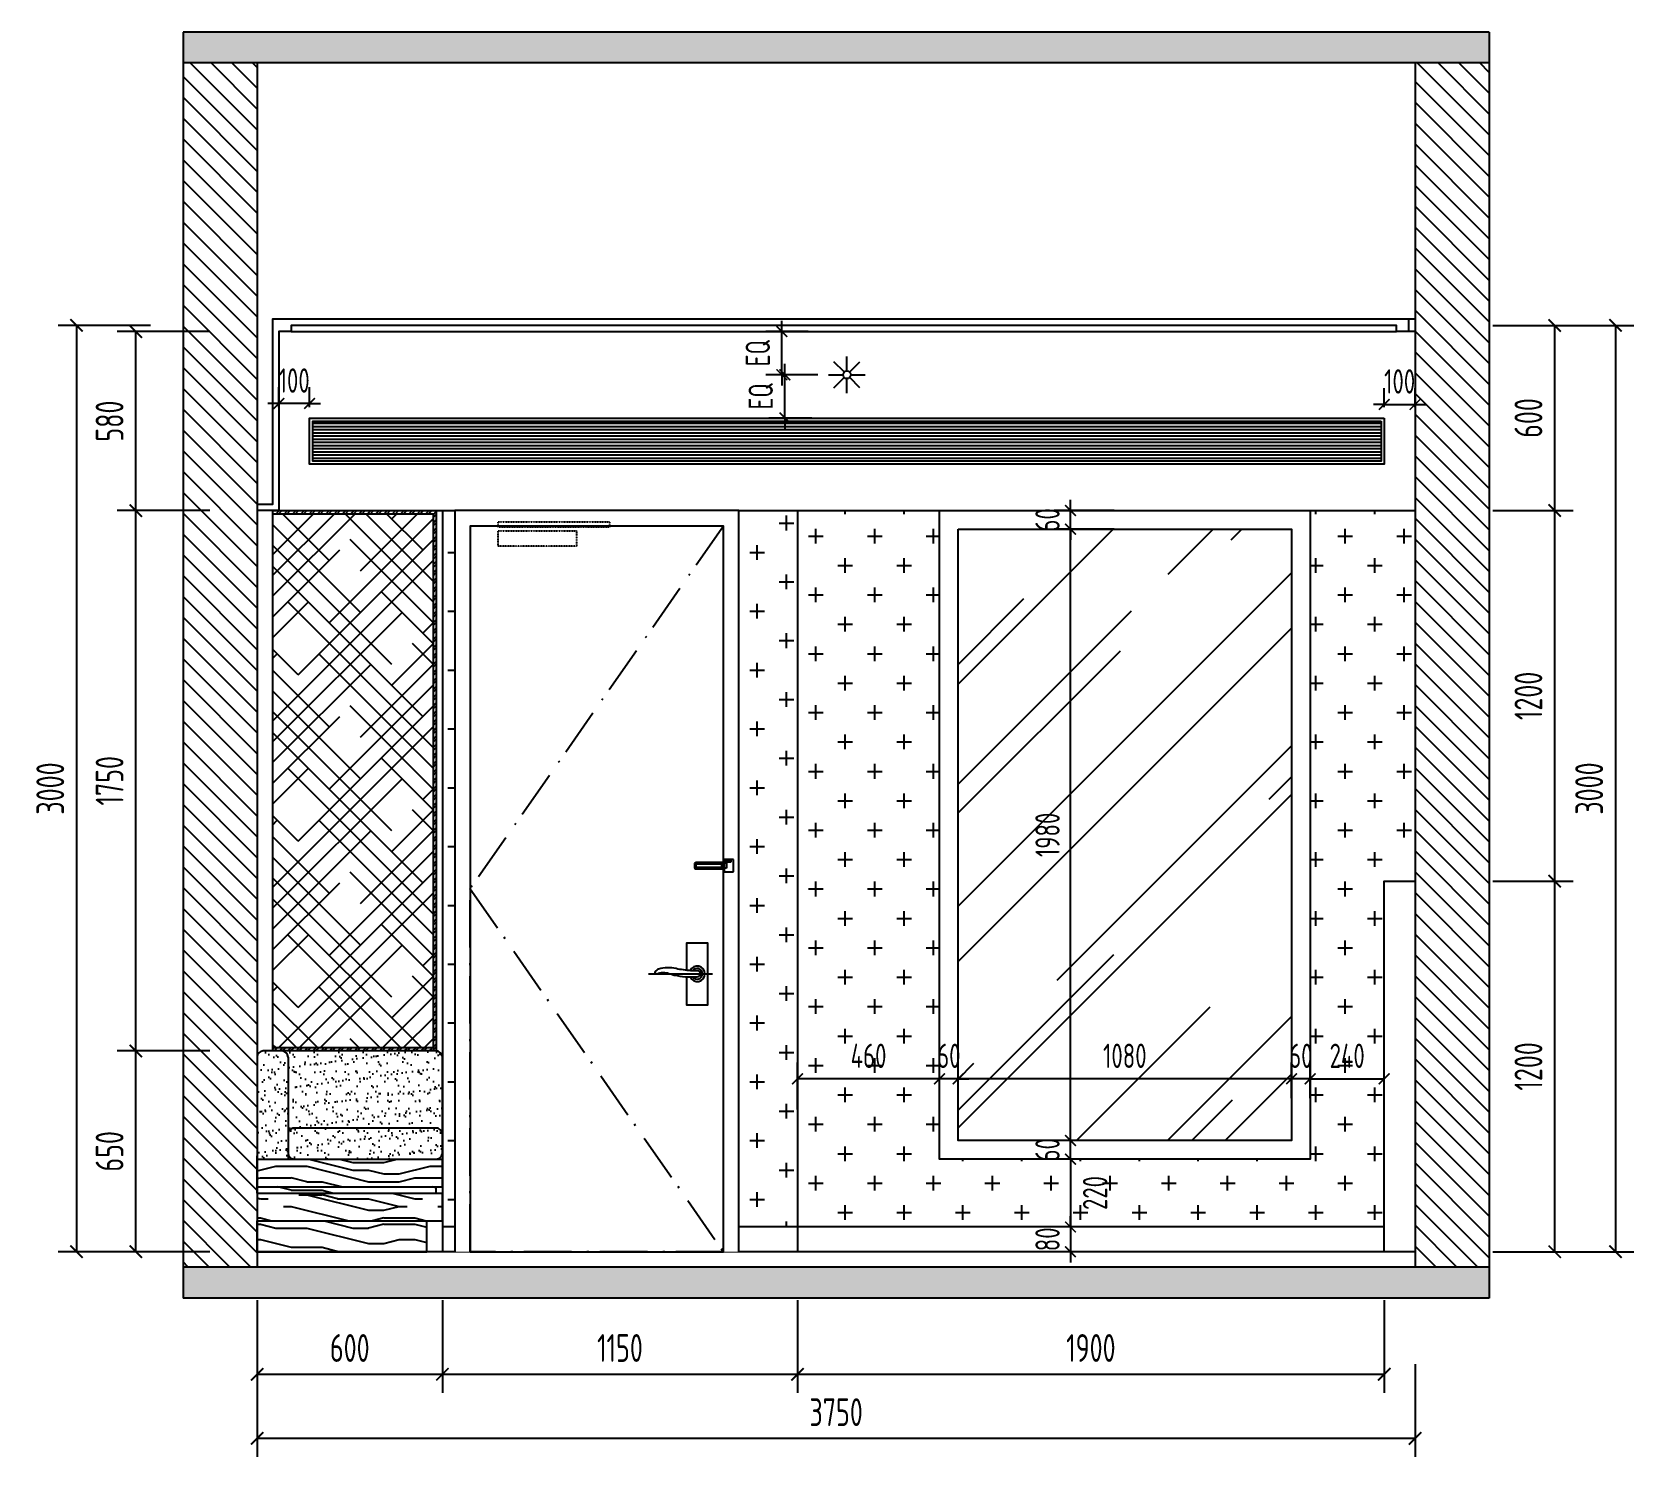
# Model space of a CAD drawing. Header units: millimetres. Extents: x 84706 to 149902, y -6776 to 26155.
# Drawn here: x 128454 to 133642, y 161 to 4776 of the extents above; entities that cross this region are included whole.
import ezdxf

# ---------------------------------------------------------------- set-up
doc = ezdxf.new("R2010")
doc.units = ezdxf.units.MM
doc.set_wipeout_variables(frame=1)
doc.linetypes.add('HIDDEN2', pattern=[0.1875, 0.125, -0.0625])
doc.linetypes.add('门开启线', pattern=[246.186284, 154.07819, -35.789775, 5.864009, -50.45431])
doc.layers.get('Defpoints').update_dxf_attribs({"color": 250})
for name, color, linetype in [('DD2-【地坪造型线】Floor', 251, 'Continuous'), ('EE1-【立面造型线（近看）】Elevation modelling line', 144, 'Continuous'), ('EE5-【立面楼板、墙体】Eloorslab_wall', 150, 'Continuous'), ('EE7-【立面填充】Hatch', 250, 'Continuous'), ('EE8-【立面完成线】Finish', 20, 'Continuous'), ('EL-FURN', 30, 'Continuous'), ('EL-立面看线', 30, 'Continuous'), ('EL-立面看线(稍粗）', 1, 'Continuous'), ('EL-立面细线', 142, 'Continuous'), ('EL-立面造型', 30, 'Continuous'), ('P-04-天花Ceiling AC', 14, 'Continuous'), ('P-04-天花Ceiling Lighting', 1, 'Continuous'), ('STEEL', 142, 'Continuous')]:
    doc.layers.add(name, color=color, linetype=linetype)
doc.layers.add('FF-【活动成品家具】', color=51, linetype='Continuous', lineweight=0)
doc.styles.add('尺寸标注', font='ARCHS.SHX', dxfattribs={"width": 0.8})
doc.dimstyles.new('海龙1：25', dxfattribs={"dimscale": 25, "dimtxt": 2.25, "dimasz": 1, "dimexe": 1.5, "dimexo": 1, "dimgap": 1, "dimtad": 1, "dimdec": 0, "dimrnd": 5, "dimdsep": 46, "dimtxsty": '尺寸标注', "dimblk": 'ARCHTICK', "dimblk1": 'ARCHTICK', "dimblk2": 'ARCHTICK', "dimcen": 1, "dimclrd": 44, "dimclre": 44, "dimclrt": 2, "dimadec": 0, "dimazin": 0, "dimtfac": 1, "dimtdec": 0, "dimtix": 1, "dimtmove": 2, "dimatfit": 3, "dimldrblk": 'hl_arrow2', "dimfxl": 0, "dimarcsym": 0})
pattern_1 = [(0, (-25756.7, -21598), (0, 500), [100, -150, 50, -200]), (0, (-25406.7, -21585.5), (0, 500), [100, -400]), (0, (-25456.7, -21560.5), (0, 500), [50, -450]), (0, (-25731.7, -21548), (0, 500), [25, -350, 25, -100]), (0, (-25556.7, -21523), (0, 500), [100, -150, 25, -225]), (0, (-25681.7, -21510.5), (0, 500), [75, -425]), (0, (-25556.7, -21498), (0, 500), [150, -350]), (0, (-25706.7, -21485.5), (0, 500), [100, -400]), (0, (-25506.7, -21473), (0, 500), [250, -250]), (0, (-25656.7, -21448), (0, 500), [50, -150, 100, -200]), (0, (-25306.7, -21435.5), (0, 500), [100, -400]), (0, (-25406.7, -21423), (0, 500), [50, -450]), (0, (-25506.7, -21410.5), (0, 500), [50, -450]), (0, (-25756.7, -21398), (0, 500), [100, -400]), (0, (-25506.7, -21385.5), (0, 500), [100, -400]), (0, (-25506.7, -21360.5), (0, 500), [100, -100, 100, -200]), (0, (-25606.7, -21335.5), (0, 500), [50, -250, 100, -100]), (0, (-25506.7, -21323), (0, 500), [150, -350]), (0, (-25506.7, -21298), (0, 500), [100, -400]), (0, (-25706.7, -21285.5), (0, 500), [150, -200, 50, -100]), (0, (-25706.7, -21260.5), (0, 500), [250, -250]), (0, (-25406.7, -21248), (0, 500), [50, -450]), (0, (-25556.7, -21235.5), (0, 500), [100, -400]), (0, (-25656.7, -21223), (0, 500), [50, -200, 50, -200]), (0, (-25706.7, -21210.5), (0, 500), [50, -150, 100, -200]), (0, (-25606.7, -21198), (0, 500), [50, -250, 50, -150]), (0, (-25506.7, -21185.5), (0, 500), [150, -350]), (0, (-25706.7, -21160.5), (0, 500), [100, -400]), (0, (-25456.7, -21148), (0, 500), [50, -450]), (0, (-25356.7, -21135.5), (0, 500), [50, -450]), (14.03624, (-25406.68, -21560.5), (500, -2e-08), [51.5, -2010.0528]), (14.03624, (-25356.68, -21448), (500, -2e-08), [51.5, -2010.0528]), (14.03624, (-25406.68, -21148), (500, -2e-08), [51.5, -2010.0528]), (14.03624, (-25556.68, -21335.5), (500, -2e-08), [51.5, -2010.0528]), (14.03624, (-25456.68, -21260.5), (500, -2e-08), [51.5, -2010.0528]), (14.03624, (-25406.68, -21298), (500, -2e-08), [51.5, -2010.0528]), (14.03624, (-25656.68, -21210.5), (500, -2e-08), [51.5, -2010.0528]), (14.03624, (-25456.68, -21235.5), (500, -2e-08), [51.5, -2010.0528]), (14.03624, (-25356.68, -21423), (500, -2e-08), [103, -1958.5528]), (14.03624, (-25406.68, -21385.5), (500, -2e-08), [103, -1958.5528]), (14.03624, (-25406.68, -21360.5), (500, -2e-08), [103, -1958.5528]), (165.96376, (-25556.68, -21523), (-500, -2e-08), [51.5, -103, 51.5, -1855.5528]), (165.96376, (-25656.68, -21448), (-500, -2e-08), [51.5, -2010.0528]), (165.96376, (-25656.68, -21223), (-500, -2e-08), [103, -1958.5528]), (194.03624, (-25406.68, -21585.5), (-500, 2e-08), [51.5, -2010.0528]), (345.96376, (-25306.68, -21585.5), (500, 2e-08), [51.5, -2010.0528]), (345.96376, (-25456.68, -21410.5), (500, 2e-08), [51.5, -2010.0528]), (345.96376, (-25356.68, -21323), (500, 2e-08), [51.5, -2010.0528]), (345.96376, (-25556.68, -21285.5), (500, 2e-08), [51.5, -2010.0528]), (345.96376, (-25606.68, -21223), (500, 2e-08), [51.5, -2010.0528]), (345.96376, (-25556.68, -21198), (500, 2e-08), [51.5, -2010.0528]), (345.96376, (-25556.68, -21285.5), (500, 2e-08), [51.5, -2010.0528]), (345.96376, (-25406.68, -21210.5), (500, 2e-08), [206, -1855.5528]), (345.96376, (-25706.68, -21548), (500, 2e-08), [206, -1855.5528]), (345.96376, (-25656.68, -21510.5), (500, 2e-08), [206, -1855.5528]), (345.96376, (-25606.68, -21485.5), (500, 2e-08), [51.5, -103, 103, -1804.0528]), (345.96376, (-25606.68, -21448), (500, 2e-08), [103, -103, 103, -1752.5528]), (345.96376, (-25656.68, -21398), (500, 2e-08), [206, -1855.5528]), (345.96376, (-25706.68, -21360.5), (500, 2e-08), [206, -1855.5528]), (345.96376, (-25706.68, -21335.5), (500, 2e-08), [206, -1855.5528]), (345.96376, (-25356.68, -21185.5), (500, 2e-08), [51.5, -2010.0528]), (345.96377, (-25306.68, -21135.5), (500, 0.0001), [103, -1958.5528]), (345.96377, (-25606.68, -21160.5), (500, 0.0001), [103, -1958.5528]), (345.96376, (-25656.68, -21598), (500, 9e-06), [206, -1855.5528]), (345.96376, (-25356.68, -21248), (500, 9e-06), [154.5, -1907.0528]), (345.96376, (-25306.68, -21285.5), (500, 9e-06), [309, -1752.5528])]
pattern_2 = [(37.5, (-29643.34, -21474), (-1.600031, 48.941324), [0, -38.608, 0, -43.18, 0, -41.275]), (7.5, (-29643.34, -21474), (44.952328, 71.68251), [0, -20.828, 0, -34.798, 0, -13.335]), (327.5, (-29674.583, -21474), (79.099237, 0.143718), [0, -12.7, 0, -45.72, 0, -59.69]), (317.5, (-29674.58, -21474), (76.355645, 22.292932), [0, -6.35, 0, -29.972, 0, -34.29])]

msp = doc.modelspace()

# ---------------------------------------------------------------- blocks, each defined once
blk = doc.blocks.new('*U919')
at = {"layer": 'EE7-【立面填充】Hatch'}
h = blk.add_hatch(dxfattribs=at)
h.set_pattern_fill('YPSGT-钢筋混凝土', color=256, scale=200, pattern_type=2)
h.set_pattern_definition([(45, (59259.6, 1136.84), (-28.284271, 28.284271), []), (50, (59259.6, 1136.84), (143.45204, -12.55044), [15, -165]), (355, (59259.6, 1136.84), (-27.75027, 150.43842), [12, -132]), (100.4514, (59271.55, 1135.8), (115.70187, 137.8879), [12.74804, -140.22842]), (46.1842, (59259.6, 1176.84), (213.44822, -33.1038), [22.5, -247.5]), (96.6356, (59277.39, 1174.08), (186.93254, 194.82358), [19.12206, -210.3426]), (351.1842, (59259.6, 1176.84), (186.9324, 194.82373), [18, -198]), (21, (59279.6, 1166.84), (119.38141, -80.52379), [15, -165]), (326, (59279.6, 1166.84), (48.66306, 145.03), [12, -132]), (71.4514, (59289.55, 1160.13), (168.04452, 64.5061), [12.74804, -140.22842]), (37.5, (59259.6, 1136.84), (2.431971, 66.57877), [0, -130.4, 0, -134, 0, -132.5]), (7.5, (59259.6, 1136.84), (52.613907, 78.882342), [0, -76.4, 0, -127.4, 0, -50.5]), (327.5, (59215, 1136.84), (106.764487, -4.510974), [0, -50, 0, -156, 0, -207]), (317.5, (59195, 1136.84), (116.637234, 20.020996), [0, -65, 0, -103.6, 0, -147])])
h.paths.add_polyline_path([(152339.9, -85929), (148109.9, -85929), (148109.9, -86029), (152339.9, -86029)])
h.paths.add_polyline_path([(152339.9, -82029), (152339.9, -81929), (148109.9, -81929), (148109.9, -82029)])
h = blk.add_hatch(dxfattribs=at)
h.set_pattern_fill('ANSI31', color=256, scale=15)
h.set_pattern_definition([(45, (152817.076, -84447.61), (-33.67596, 33.67596), [])])
h.paths.add_polyline_path([(152339.9, -85929), (152339.9, -82029), (152099.9, -82029), (152099.9, -85929)])
h.paths.add_polyline_path([(148109.9, -85929), (148349.9, -85929), (148349.9, -82029), (148109.9, -82029)])
at = {"layer": 'EE5-【立面楼板、墙体】Eloorslab_wall'}
for p, q in [((148109.9, -81929), (148109.9, -86029)), ((148109.9, -81929), (152339.9, -81929)), ((152339.9, -81929), (152339.9, -82029)), ((148109.9, -82029), (152339.9, -82029)), ((148349.9, -82029), (148349.9, -85929)), ((152099.9, -82029), (152099.9, -85929)), ((152339.9, -82029), (152339.9, -85929)), ((148109.9, -85929), (152339.9, -85929)), ((152339.9, -85929), (152339.9, -86029)), ((148109.9, -86029), (152339.9, -86029))]:
    blk.add_line(p, q, dxfattribs=at)
at = {"layer": 'EE8-【立面完成线】Finish'}
blk.add_line((148349.9, -85879), (152099.9, -85879), dxfattribs=at)
blk = doc.blocks.new('MT顶部喷淋')
at = {"layer": 'P-04-天花Ceiling Lighting', "color": 1}
for p, q in [((0, 25), (0, 119)), ((-18, 18), (-84, 84)), ((18, 18), (84, 84)), ((119, 0), (25, 0)), ((-25, 0), (-119, 0)), ((-84, -84), (-18, -18)), ((0, -119), (0, -25)), ((84, -84), (18, -18))]:
    blk.add_line(p, q, dxfattribs=at)
at = {"layer": 'P-04-天花Ceiling Lighting', "color": 1, "extrusion": (0, 0, -1)}
blk.add_ellipse((0, 0), major_axis=(-17.7, 17.7), ratio=1, start_param=5.890193371362064, end_param=12.17337867854165, dxfattribs=at)
blk = doc.blocks.new('_ArchTick')
at = {"color": 2, "linetype": 'ByBlock', "const_width": 0.15}
blk.add_lwpolyline([(-0.5, -0.5), (0.5, 0.5)], dxfattribs=at)
blk = doc.blocks.new('*D913')
at = {"layer": 'Defpoints', "color": 0, "transparency": 16777216}
for p in [(129183.2, 825.7), (129783.2, 825.7), (129783.2, 428.8)]:
    blk.add_point(p, dxfattribs=at)
at = {"layer": 'EE1-【立面造型线（近看）】Elevation modelling line', "color": 44, "lineweight": -2, "transparency": 16777216}
for p, q in [((129183.2, 668.8), (129183.2, 368.8)), ((129783.2, 668.8), (129783.2, 368.8)), ((129183.2, 428.8), (129783.2, 428.8))]:
    blk.add_line(p, q, dxfattribs=at)
at = {"layer": 'EE1-【立面造型线（近看）】Elevation modelling line', "color": 44, "lineweight": -2, "transparency": 16777216, "xscale": 40, "yscale": 40, "zscale": 40, "rotation": 180}
blk.add_blockref('_ArchTick', (129183.2, 428.8), dxfattribs=at)
at = {"layer": 'EE1-【立面造型线（近看）】Elevation modelling line', "color": 44, "lineweight": -2, "transparency": 16777216, "xscale": 40, "yscale": 40, "zscale": 40}
blk.add_blockref('_ArchTick', (129783.2, 428.8), dxfattribs=at)
at = {"layer": 'EE1-【立面造型线（近看）】Elevation modelling line', "color": 2, "transparency": 16777216, "insert": (129483.2, 513.8), "char_height": 90, "attachment_point": 5, "style": '尺寸标注'}
blk.add_mtext('600', dxfattribs=at)
blk = doc.blocks.new('hl_arrow2')
at = {"color": 2}
blk.add_line((-0.22, 0), (-1, 0), dxfattribs=at)
blk.add_lwpolyline([(-0.22, 0), (-0.86, -0.69), (-0.65, -0.86), (0, 0), (-0.65, 0.86), (-0.86, 0.69)], close=True, dxfattribs=at)
for points in [[(-0.86, 0.69), (-0.65, 0.86), (-0.22, 0), (0, 0)], [(-0.86, -0.69), (-0.65, -0.86), (-0.22, 0), (0, 0)]]:
    blk.add_solid(points, dxfattribs=at)
blk = doc.blocks.new('*D914')
at = {"layer": 'Defpoints', "color": 0, "transparency": 16777216}
for p in [(129783.2, 825.7), (130933.2, 825.7), (130933.2, 428.8)]:
    blk.add_point(p, dxfattribs=at)
at = {"layer": 'EE1-【立面造型线（近看）】Elevation modelling line', "color": 44, "lineweight": -2, "transparency": 16777216}
for p, q in [((129783.2, 668.8), (129783.2, 368.8)), ((130933.2, 668.8), (130933.2, 368.8)), ((129783.2, 428.8), (130933.2, 428.8))]:
    blk.add_line(p, q, dxfattribs=at)
at = {"layer": 'EE1-【立面造型线（近看）】Elevation modelling line', "color": 44, "lineweight": -2, "transparency": 16777216, "xscale": 40, "yscale": 40, "zscale": 40, "rotation": 180}
blk.add_blockref('_ArchTick', (129783.2, 428.8), dxfattribs=at)
at = {"layer": 'EE1-【立面造型线（近看）】Elevation modelling line', "color": 44, "lineweight": -2, "transparency": 16777216, "xscale": 40, "yscale": 40, "zscale": 40}
blk.add_blockref('_ArchTick', (130933.2, 428.8), dxfattribs=at)
at = {"layer": 'EE1-【立面造型线（近看）】Elevation modelling line', "color": 2, "transparency": 16777216, "insert": (130358.2, 513.8), "char_height": 90, "attachment_point": 5, "style": '尺寸标注'}
blk.add_mtext('1150', dxfattribs=at)
blk = doc.blocks.new('*D915')
at = {"layer": 'Defpoints', "color": 0, "transparency": 16777216}
for p in [(130933.2, 825.7), (132833.2, 825.7), (132833.2, 428.8)]:
    blk.add_point(p, dxfattribs=at)
at = {"layer": 'EE1-【立面造型线（近看）】Elevation modelling line', "color": 44, "lineweight": -2, "transparency": 16777216}
for p, q in [((130933.2, 668.8), (130933.2, 368.8)), ((132833.2, 668.8), (132833.2, 368.8)), ((130933.2, 428.8), (132833.2, 428.8))]:
    blk.add_line(p, q, dxfattribs=at)
at = {"layer": 'EE1-【立面造型线（近看）】Elevation modelling line', "color": 44, "lineweight": -2, "transparency": 16777216, "xscale": 40, "yscale": 40, "zscale": 40, "rotation": 180}
blk.add_blockref('_ArchTick', (130933.2, 428.8), dxfattribs=at)
at = {"layer": 'EE1-【立面造型线（近看）】Elevation modelling line', "color": 44, "lineweight": -2, "transparency": 16777216, "xscale": 40, "yscale": 40, "zscale": 40}
blk.add_blockref('_ArchTick', (132833.2, 428.8), dxfattribs=at)
at = {"layer": 'EE1-【立面造型线（近看）】Elevation modelling line', "color": 2, "transparency": 16777216, "insert": (131883.2, 513.8), "char_height": 90, "attachment_point": 5, "style": '尺寸标注'}
blk.add_mtext('1900', dxfattribs=at)
blk = doc.blocks.new('*D901')
at = {"layer": 'Defpoints', "color": 0, "transparency": 16777216}
for p in [(129183.2, 825.7), (132933.2, 825.7), (129183.2, 220.9)]:
    blk.add_point(p, dxfattribs=at)
at = {"layer": 'EE1-【立面造型线（近看）】Elevation modelling line', "color": 44, "lineweight": -2, "transparency": 16777216}
for p, q in [((129183.2, 460.9), (129183.2, 160.9)), ((132933.2, 460.9), (132933.2, 160.9)), ((132933.2, 220.9), (129183.2, 220.9))]:
    blk.add_line(p, q, dxfattribs=at)
at = {"layer": 'EE1-【立面造型线（近看）】Elevation modelling line', "color": 44, "lineweight": -2, "transparency": 16777216, "xscale": 40, "yscale": 40, "zscale": 40, "rotation": 180}
blk.add_blockref('_ArchTick', (129183.2, 220.9), dxfattribs=at)
at = {"layer": 'EE1-【立面造型线（近看）】Elevation modelling line', "color": 44, "lineweight": -2, "transparency": 16777216, "xscale": 40, "yscale": 40, "zscale": 40}
blk.add_blockref('_ArchTick', (132933.2, 220.9), dxfattribs=at)
at = {"layer": 'EE1-【立面造型线（近看）】Elevation modelling line', "color": 2, "transparency": 16777216, "insert": (131058.2, 305.9), "char_height": 90, "attachment_point": 5, "style": '尺寸标注'}
blk.add_mtext('3750', dxfattribs=at)
blk = doc.blocks.new('*D916')
at = {"layer": 'Defpoints', "color": 0, "transparency": 16777216}
for p in [(128790.4, 1475.7), (129233.2, 1475.7), (129183.2, 825.7)]:
    blk.add_point(p, dxfattribs=at)
at = {"layer": 'EE1-【立面造型线（近看）】Elevation modelling line', "color": 44, "lineweight": -2, "transparency": 16777216}
for p, q in [((129030.4, 1475.7), (128730.4, 1475.7)), ((128790.4, 825.7), (128790.4, 1475.7)), ((129030.4, 825.7), (128730.4, 825.7))]:
    blk.add_line(p, q, dxfattribs=at)
at = {"layer": 'EE1-【立面造型线（近看）】Elevation modelling line', "color": 44, "lineweight": -2, "transparency": 16777216, "xscale": 40, "yscale": 40, "zscale": 40}
for p, rotation in [((128790.4, 1475.7), 90), ((128790.4, 825.7), 270)]:
    blk.add_blockref('_ArchTick', p, dxfattribs=dict(at, rotation=rotation))
at = {"layer": 'EE1-【立面造型线（近看）】Elevation modelling line', "color": 2, "transparency": 16777216, "insert": (128705.4, 1150.7), "char_height": 90, "attachment_point": 5, "rotation": 90, "style": '尺寸标注'}
blk.add_mtext('650', dxfattribs=at)
blk = doc.blocks.new('*D917')
at = {"layer": 'Defpoints', "color": 0, "transparency": 16777216}
for p in [(128790.4, 3225.7), (129183.2, 3225.7), (129233.2, 1475.7)]:
    blk.add_point(p, dxfattribs=at)
at = {"layer": 'EE1-【立面造型线（近看）】Elevation modelling line', "color": 44, "lineweight": -2, "transparency": 16777216}
for p, q in [((129030.4, 3225.7), (128730.4, 3225.7)), ((128790.4, 1475.7), (128790.4, 3225.7)), ((129030.4, 1475.7), (128730.4, 1475.7))]:
    blk.add_line(p, q, dxfattribs=at)
at = {"layer": 'EE1-【立面造型线（近看）】Elevation modelling line', "color": 44, "lineweight": -2, "transparency": 16777216, "xscale": 40, "yscale": 40, "zscale": 40}
for p, rotation in [((128790.4, 3225.7), 90), ((128790.4, 1475.7), 270)]:
    blk.add_blockref('_ArchTick', p, dxfattribs=dict(at, rotation=rotation))
at = {"layer": 'EE1-【立面造型线（近看）】Elevation modelling line', "color": 2, "transparency": 16777216, "insert": (128705.4, 2350.7), "char_height": 90, "attachment_point": 5, "rotation": 90, "style": '尺寸标注'}
blk.add_mtext('1750', dxfattribs=at)
blk = doc.blocks.new('*D918')
at = {"layer": 'Defpoints', "color": 0, "transparency": 16777216}
for p in [(128790.4, 3805.7), (129253.2, 3805.7), (129183.2, 3225.7)]:
    blk.add_point(p, dxfattribs=at)
at = {"layer": 'EE1-【立面造型线（近看）】Elevation modelling line', "color": 44, "lineweight": -2, "transparency": 16777216}
for p, q in [((129030.4, 3805.7), (128730.4, 3805.7)), ((128790.4, 3225.7), (128790.4, 3805.7)), ((129030.4, 3225.7), (128730.4, 3225.7))]:
    blk.add_line(p, q, dxfattribs=at)
at = {"layer": 'EE1-【立面造型线（近看）】Elevation modelling line', "color": 44, "lineweight": -2, "transparency": 16777216, "xscale": 40, "yscale": 40, "zscale": 40}
for p, rotation in [((128790.4, 3805.7), 90), ((128790.4, 3225.7), 270)]:
    blk.add_blockref('_ArchTick', p, dxfattribs=dict(at, rotation=rotation))
at = {"layer": 'EE1-【立面造型线（近看）】Elevation modelling line', "color": 2, "transparency": 16777216, "insert": (128705.4, 3515.7), "char_height": 90, "attachment_point": 5, "rotation": 90, "style": '尺寸标注'}
blk.add_mtext('580', dxfattribs=at)
blk = doc.blocks.new('*D902')
at = {"layer": 'Defpoints', "color": 0, "transparency": 16777216}
for p in [(129293.2, 3825.7), (128598.3, 825.7), (129183.2, 825.7)]:
    blk.add_point(p, dxfattribs=at)
at = {"layer": 'EE1-【立面造型线（近看）】Elevation modelling line', "color": 44, "lineweight": -2, "transparency": 16777216}
for p, q in [((128838.3, 3825.7), (128538.3, 3825.7)), ((128598.3, 3825.7), (128598.3, 825.7)), ((128838.3, 825.7), (128538.3, 825.7))]:
    blk.add_line(p, q, dxfattribs=at)
at = {"layer": 'EE1-【立面造型线（近看）】Elevation modelling line', "color": 44, "lineweight": -2, "transparency": 16777216, "xscale": 40, "yscale": 40, "zscale": 40}
for p, rotation in [((128598.3, 3825.7), 90), ((128598.3, 825.7), 270)]:
    blk.add_blockref('_ArchTick', p, dxfattribs=dict(at, rotation=rotation))
at = {"layer": 'EE1-【立面造型线（近看）】Elevation modelling line', "color": 2, "transparency": 16777216, "insert": (128513.3, 2325.7), "char_height": 90, "attachment_point": 5, "rotation": 90, "style": '尺寸标注'}
blk.add_mtext('3000', dxfattribs=at)
blk = doc.blocks.new('*D903')
at = {"layer": 'Defpoints', "color": 0, "transparency": 16777216}
for p in [(131817.2, 1185.7), (131993.2, 1185.7), (131938.1, 1125.7)]:
    blk.add_point(p, dxfattribs=at)
at = {"layer": 'EE1-【立面造型线（近看）】Elevation modelling line', "color": 44, "lineweight": -2, "transparency": 16777216}
for p, q in [((131817.2, 1185.7), (131817.2, 1220.7)), ((131958.2, 1185.7), (131764.7, 1185.7)), ((131817.2, 1125.7), (131817.2, 1185.7)), ((131903.1, 1125.7), (131764.7, 1125.7)), ((131817.2, 1125.7), (131817.2, 1090.7))]:
    blk.add_line(p, q, dxfattribs=at)
at = {"layer": 'EE1-【立面造型线（近看）】Elevation modelling line', "color": 44, "lineweight": -2, "transparency": 16777216, "xscale": 35, "yscale": 35, "zscale": 35}
for p, rotation in [((131817.2, 1185.7), 270), ((131817.2, 1125.7), 90)]:
    blk.add_blockref('_ArchTick', p, dxfattribs=dict(at, rotation=rotation))
at = {"layer": 'EE1-【立面造型线（近看）】Elevation modelling line', "color": 2, "transparency": 16777216, "insert": (131742.8, 1155.7), "char_height": 78.75, "attachment_point": 5, "rotation": 90, "style": '尺寸标注'}
blk.add_mtext('60', dxfattribs=at)
blk = doc.blocks.new('*D904')
at = {"layer": 'Defpoints', "color": 0, "transparency": 16777216}
for p in [(131817.2, 3165.7), (131993.2, 3165.7), (131993.2, 1185.7)]:
    blk.add_point(p, dxfattribs=at)
at = {"layer": 'EE1-【立面造型线（近看）】Elevation modelling line', "color": 44, "lineweight": -2, "transparency": 16777216}
for p, q in [((131958.2, 3165.7), (131764.7, 3165.7)), ((131817.2, 1185.7), (131817.2, 3165.7)), ((131958.2, 1185.7), (131764.7, 1185.7))]:
    blk.add_line(p, q, dxfattribs=at)
at = {"layer": 'EE1-【立面造型线（近看）】Elevation modelling line', "color": 44, "lineweight": -2, "transparency": 16777216, "xscale": 35, "yscale": 35, "zscale": 35}
for p, rotation in [((131817.2, 3165.7), 90), ((131817.2, 1185.7), 270)]:
    blk.add_blockref('_ArchTick', p, dxfattribs=dict(at, rotation=rotation))
at = {"layer": 'EE1-【立面造型线（近看）】Elevation modelling line', "color": 2, "transparency": 16777216, "insert": (131742.8, 2175.7), "char_height": 78.75, "attachment_point": 5, "rotation": 90, "style": '尺寸标注'}
blk.add_mtext('1980', dxfattribs=at)
blk = doc.blocks.new('*D905')
at = {"layer": 'Defpoints', "color": 0, "transparency": 16777216}
for p in [(131817.2, 3225.7), (131993.2, 3225.7), (131993.2, 3165.7)]:
    blk.add_point(p, dxfattribs=at)
at = {"layer": 'EE1-【立面造型线（近看）】Elevation modelling line', "color": 44, "lineweight": -2, "transparency": 16777216}
for p, q in [((131958.2, 3225.7), (131764.7, 3225.7)), ((131817.2, 3225.7), (131817.2, 3260.7)), ((131817.2, 3165.7), (131817.2, 3225.7)), ((131958.2, 3165.7), (131764.7, 3165.7)), ((131817.2, 3165.7), (131817.2, 3130.7))]:
    blk.add_line(p, q, dxfattribs=at)
at = {"layer": 'EE1-【立面造型线（近看）】Elevation modelling line', "color": 44, "lineweight": -2, "transparency": 16777216, "xscale": 35, "yscale": 35, "zscale": 35}
for p, rotation in [((131817.2, 3225.7), 270), ((131817.2, 3165.7), 90)]:
    blk.add_blockref('_ArchTick', p, dxfattribs=dict(at, rotation=rotation))
at = {"layer": 'EE1-【立面造型线（近看）】Elevation modelling line', "color": 2, "transparency": 16777216, "insert": (131742.8, 3195.7), "char_height": 78.75, "attachment_point": 5, "rotation": 90, "style": '尺寸标注'}
blk.add_mtext('60', dxfattribs=at)
blk = doc.blocks.new('*D906')
at = {"layer": 'Defpoints', "color": 0, "transparency": 16777216}
for p in [(132533.2, 1385.7), (132533.2, 1288.3), (132593.2, 1288.3)]:
    blk.add_point(p, dxfattribs=at)
at = {"layer": 'EE1-【立面造型线（近看）】Elevation modelling line', "color": 44, "lineweight": -2, "transparency": 16777216}
for p, q in [((132533.2, 1323.3), (132533.2, 1438.2)), ((132593.2, 1323.3), (132593.2, 1438.2)), ((132533.2, 1385.7), (132498.2, 1385.7)), ((132593.2, 1385.7), (132533.2, 1385.7)), ((132593.2, 1385.7), (132628.2, 1385.7))]:
    blk.add_line(p, q, dxfattribs=at)
at = {"layer": 'EE1-【立面造型线（近看）】Elevation modelling line', "color": 44, "lineweight": -2, "transparency": 16777216, "xscale": 35, "yscale": 35, "zscale": 35}
blk.add_blockref('_ArchTick', (132533.2, 1385.7), dxfattribs=at)
at = {"layer": 'EE1-【立面造型线（近看）】Elevation modelling line', "color": 44, "lineweight": -2, "transparency": 16777216, "xscale": 35, "yscale": 35, "zscale": 35, "rotation": 180}
blk.add_blockref('_ArchTick', (132593.2, 1385.7), dxfattribs=at)
at = {"layer": 'EE1-【立面造型线（近看）】Elevation modelling line', "color": 2, "transparency": 16777216, "insert": (132563.2, 1460.1), "char_height": 78.75, "attachment_point": 5, "style": '尺寸标注'}
blk.add_mtext('60', dxfattribs=at)
blk = doc.blocks.new('*D907')
at = {"layer": 'Defpoints', "color": 0, "transparency": 16777216}
for p in [(131453.2, 1385.7), (131453.2, 1264.6), (132533.2, 1288.3)]:
    blk.add_point(p, dxfattribs=at)
at = {"layer": 'EE1-【立面造型线（近看）】Elevation modelling line', "color": 44, "lineweight": -2, "transparency": 16777216}
for p, q in [((131453.2, 1299.6), (131453.2, 1438.2)), ((132533.2, 1323.3), (132533.2, 1438.2)), ((132533.2, 1385.7), (131453.2, 1385.7))]:
    blk.add_line(p, q, dxfattribs=at)
at = {"layer": 'EE1-【立面造型线（近看）】Elevation modelling line', "color": 44, "lineweight": -2, "transparency": 16777216, "xscale": 35, "yscale": 35, "zscale": 35, "rotation": 180}
blk.add_blockref('_ArchTick', (131453.2, 1385.7), dxfattribs=at)
at = {"layer": 'EE1-【立面造型线（近看）】Elevation modelling line', "color": 44, "lineweight": -2, "transparency": 16777216, "xscale": 35, "yscale": 35, "zscale": 35}
blk.add_blockref('_ArchTick', (132533.2, 1385.7), dxfattribs=at)
at = {"layer": 'EE1-【立面造型线（近看）】Elevation modelling line', "color": 2, "transparency": 16777216, "insert": (131993.2, 1460.1), "char_height": 78.75, "attachment_point": 5, "style": '尺寸标注'}
blk.add_mtext('1080', dxfattribs=at)
blk = doc.blocks.new('*D908')
at = {"layer": 'Defpoints', "color": 0, "transparency": 16777216}
for p in [(131393.2, 1385.7), (131393.2, 1264.6), (131453.2, 1264.6)]:
    blk.add_point(p, dxfattribs=at)
at = {"layer": 'EE1-【立面造型线（近看）】Elevation modelling line', "color": 44, "lineweight": -2, "transparency": 16777216}
for p, q in [((131393.2, 1299.6), (131393.2, 1438.2)), ((131453.2, 1299.6), (131453.2, 1438.2)), ((131393.2, 1385.7), (131358.2, 1385.7)), ((131453.2, 1385.7), (131393.2, 1385.7)), ((131453.2, 1385.7), (131488.2, 1385.7))]:
    blk.add_line(p, q, dxfattribs=at)
at = {"layer": 'EE1-【立面造型线（近看）】Elevation modelling line', "color": 44, "lineweight": -2, "transparency": 16777216, "xscale": 35, "yscale": 35, "zscale": 35}
blk.add_blockref('_ArchTick', (131393.2, 1385.7), dxfattribs=at)
at = {"layer": 'EE1-【立面造型线（近看）】Elevation modelling line', "color": 44, "lineweight": -2, "transparency": 16777216, "xscale": 35, "yscale": 35, "zscale": 35, "rotation": 180}
blk.add_blockref('_ArchTick', (131453.2, 1385.7), dxfattribs=at)
at = {"layer": 'EE1-【立面造型线（近看）】Elevation modelling line', "color": 2, "transparency": 16777216, "insert": (131423.2, 1460.1), "char_height": 78.75, "attachment_point": 5, "style": '尺寸标注'}
blk.add_mtext('60', dxfattribs=at)
blk = doc.blocks.new('*D909')
at = {"layer": 'Defpoints', "color": 0, "transparency": 16777216}
for p in [(130933.2, 1385.7), (130933.2, 1251.4), (131393.2, 1264.6)]:
    blk.add_point(p, dxfattribs=at)
at = {"layer": 'EE1-【立面造型线（近看）】Elevation modelling line', "color": 44, "lineweight": -2, "transparency": 16777216}
for p, q in [((130933.2, 1286.4), (130933.2, 1438.2)), ((131393.2, 1299.6), (131393.2, 1438.2)), ((131393.2, 1385.7), (130933.2, 1385.7))]:
    blk.add_line(p, q, dxfattribs=at)
at = {"layer": 'EE1-【立面造型线（近看）】Elevation modelling line', "color": 44, "lineweight": -2, "transparency": 16777216, "xscale": 35, "yscale": 35, "zscale": 35, "rotation": 180}
blk.add_blockref('_ArchTick', (130933.2, 1385.7), dxfattribs=at)
at = {"layer": 'EE1-【立面造型线（近看）】Elevation modelling line', "color": 44, "lineweight": -2, "transparency": 16777216, "xscale": 35, "yscale": 35, "zscale": 35}
blk.add_blockref('_ArchTick', (131393.2, 1385.7), dxfattribs=at)
at = {"layer": 'EE1-【立面造型线（近看）】Elevation modelling line', "color": 2, "transparency": 16777216, "insert": (131163.2, 1460.1), "char_height": 78.75, "attachment_point": 5, "style": '尺寸标注'}
blk.add_mtext('460', dxfattribs=at)
blk = doc.blocks.new('*D910')
at = {"layer": 'Defpoints', "color": 0, "transparency": 16777216}
for p in [(132933.2, 3569.8), (132833.2, 3525.7), (132933.2, 3525.7)]:
    blk.add_point(p, dxfattribs=at)
at = {"layer": 'EE1-【立面造型线（近看）】Elevation modelling line', "color": 44, "lineweight": -2, "transparency": 16777216}
for p, q in [((132833.2, 3560.7), (132833.2, 3622.3)), ((132933.2, 3560.7), (132933.2, 3622.3)), ((132833.2, 3569.8), (132798.2, 3569.8)), ((132833.2, 3569.8), (132933.2, 3569.8)), ((132933.2, 3569.8), (132968.2, 3569.8))]:
    blk.add_line(p, q, dxfattribs=at)
at = {"layer": 'EE1-【立面造型线（近看）】Elevation modelling line', "color": 44, "lineweight": -2, "transparency": 16777216, "xscale": 35, "yscale": 35, "zscale": 35}
blk.add_blockref('_ArchTick', (132833.2, 3569.8), dxfattribs=at)
at = {"layer": 'EE1-【立面造型线（近看）】Elevation modelling line', "color": 44, "lineweight": -2, "transparency": 16777216, "xscale": 35, "yscale": 35, "zscale": 35, "rotation": 180}
blk.add_blockref('_ArchTick', (132933.2, 3569.8), dxfattribs=at)
at = {"layer": 'EE1-【立面造型线（近看）】Elevation modelling line', "color": 2, "transparency": 16777216, "insert": (132883.2, 3644.2), "char_height": 78.75, "attachment_point": 5, "style": '尺寸标注'}
blk.add_mtext('100', dxfattribs=at)
blk = doc.blocks.new('*D911')
at = {"layer": 'Defpoints', "color": 0, "transparency": 16777216}
for p in [(130892.3, 3665.7), (131033.9, 3665.7), (131014.7, 3525.7)]:
    blk.add_point(p, dxfattribs=at)
at = {"layer": 'EE1-【立面造型线（近看）】Elevation modelling line', "color": 44, "lineweight": -2, "transparency": 16777216}
for p, q in [((130892.3, 3665.7), (130892.3, 3700.7)), ((130998.9, 3665.7), (130839.8, 3665.7)), ((130892.3, 3525.7), (130892.3, 3665.7)), ((130979.7, 3525.7), (130839.8, 3525.7)), ((130892.3, 3525.7), (130892.3, 3490.7))]:
    blk.add_line(p, q, dxfattribs=at)
at = {"layer": 'EE1-【立面造型线（近看）】Elevation modelling line', "color": 44, "lineweight": -2, "transparency": 16777216, "xscale": 35, "yscale": 35, "zscale": 35}
for p, rotation in [((130892.3, 3665.7), 270), ((130892.3, 3525.7), 90)]:
    blk.add_blockref('_ArchTick', p, dxfattribs=dict(at, rotation=rotation))
at = {"layer": 'EE1-【立面造型线（近看）】Elevation modelling line', "color": 2, "transparency": 16777216, "insert": (130814.1, 3595.7), "char_height": 78.75, "attachment_point": 5, "rotation": 90, "style": '尺寸标注'}
blk.add_mtext('EQ', dxfattribs=at)
blk = doc.blocks.new('*D912')
at = {"layer": 'Defpoints', "color": 0, "transparency": 16777216}
for p in [(130882.8, 3805.7), (131002.7, 3805.7), (131033.9, 3665.7)]:
    blk.add_point(p, dxfattribs=at)
at = {"layer": 'EE1-【立面造型线（近看）】Elevation modelling line', "color": 44, "lineweight": -2, "transparency": 16777216}
for p, q in [((130882.8, 3805.7), (130882.8, 3840.7)), ((130967.7, 3805.7), (130830.3, 3805.7)), ((130882.8, 3665.7), (130882.8, 3805.7)), ((130998.9, 3665.7), (130830.3, 3665.7)), ((130882.8, 3665.7), (130882.8, 3630.7))]:
    blk.add_line(p, q, dxfattribs=at)
at = {"layer": 'EE1-【立面造型线（近看）】Elevation modelling line', "color": 44, "lineweight": -2, "transparency": 16777216, "xscale": 35, "yscale": 35, "zscale": 35}
for p, rotation in [((130882.8, 3805.7), 270), ((130882.8, 3665.7), 90)]:
    blk.add_blockref('_ArchTick', p, dxfattribs=dict(at, rotation=rotation))
at = {"layer": 'EE1-【立面造型线（近看）】Elevation modelling line', "color": 2, "transparency": 16777216, "insert": (130804.6, 3735.7), "char_height": 78.75, "attachment_point": 5, "rotation": 90, "style": '尺寸标注'}
blk.add_mtext('EQ', dxfattribs=at)
blk = doc.blocks.new('*D920')
at = {"layer": 'Defpoints', "color": 0, "transparency": 16777216}
for p in [(129253.2, 3572.7), (129253.2, 3525.7), (129353.2, 3525.7)]:
    blk.add_point(p, dxfattribs=at)
at = {"layer": 'EE1-【立面造型线（近看）】Elevation modelling line', "color": 44, "lineweight": -2, "transparency": 16777216}
for p, q in [((129253.2, 3560.7), (129253.2, 3625.2)), ((129353.2, 3560.7), (129353.2, 3625.2)), ((129253.2, 3572.7), (129218.2, 3572.7)), ((129353.2, 3572.7), (129253.2, 3572.7)), ((129353.2, 3572.7), (129388.2, 3572.7))]:
    blk.add_line(p, q, dxfattribs=at)
at = {"layer": 'EE1-【立面造型线（近看）】Elevation modelling line', "color": 44, "lineweight": -2, "transparency": 16777216, "xscale": 35, "yscale": 35, "zscale": 35}
blk.add_blockref('_ArchTick', (129253.2, 3572.7), dxfattribs=at)
at = {"layer": 'EE1-【立面造型线（近看）】Elevation modelling line', "color": 44, "lineweight": -2, "transparency": 16777216, "xscale": 35, "yscale": 35, "zscale": 35, "rotation": 180}
blk.add_blockref('_ArchTick', (129353.2, 3572.7), dxfattribs=at)
at = {"layer": 'EE1-【立面造型线（近看）】Elevation modelling line', "color": 2, "transparency": 16777216, "insert": (129303.2, 3647.1), "char_height": 78.75, "attachment_point": 5, "style": '尺寸标注'}
blk.add_mtext('100', dxfattribs=at)
blk = doc.blocks.new('*D982')
at = {"layer": 'Defpoints', "color": 0, "transparency": 16777216}
for p in [(132933.2, 2025.7), (133385.2, 2025.7), (132933.2, 825.7)]:
    blk.add_point(p, dxfattribs=at)
at = {"layer": 'EE1-【立面造型线（近看）】Elevation modelling line', "color": 44, "lineweight": -2, "transparency": 16777216}
for p, q in [((133185.2, 2025.7), (133445.2, 2025.7)), ((133385.2, 825.7), (133385.2, 2025.7)), ((133185.2, 825.7), (133445.2, 825.7))]:
    blk.add_line(p, q, dxfattribs=at)
at = {"layer": 'EE1-【立面造型线（近看）】Elevation modelling line', "color": 44, "lineweight": -2, "transparency": 16777216, "xscale": 40, "yscale": 40, "zscale": 40}
for p, rotation in [((133385.2, 2025.7), 90), ((133385.2, 825.7), 270)]:
    blk.add_blockref('_ArchTick', p, dxfattribs=dict(at, rotation=rotation))
at = {"layer": 'EE1-【立面造型线（近看）】Elevation modelling line', "color": 2, "transparency": 16777216, "insert": (133300.2, 1425.7), "char_height": 90, "attachment_point": 5, "rotation": 90, "style": '尺寸标注'}
blk.add_mtext('1200', dxfattribs=at)
blk = doc.blocks.new('*D983')
at = {"layer": 'Defpoints', "color": 0, "transparency": 16777216}
for p in [(132933.2, 3225.7), (133385.2, 3225.7), (132933.2, 2025.7)]:
    blk.add_point(p, dxfattribs=at)
at = {"layer": 'EE1-【立面造型线（近看）】Elevation modelling line', "color": 44, "lineweight": -2, "transparency": 16777216}
for p, q in [((133185.2, 3225.7), (133445.2, 3225.7)), ((133385.2, 2025.7), (133385.2, 3225.7)), ((133185.2, 2025.7), (133445.2, 2025.7))]:
    blk.add_line(p, q, dxfattribs=at)
at = {"layer": 'EE1-【立面造型线（近看）】Elevation modelling line', "color": 44, "lineweight": -2, "transparency": 16777216, "xscale": 40, "yscale": 40, "zscale": 40}
for p, rotation in [((133385.2, 3225.7), 90), ((133385.2, 2025.7), 270)]:
    blk.add_blockref('_ArchTick', p, dxfattribs=dict(at, rotation=rotation))
at = {"layer": 'EE1-【立面造型线（近看）】Elevation modelling line', "color": 2, "transparency": 16777216, "insert": (133300.2, 2625.7), "char_height": 90, "attachment_point": 5, "rotation": 90, "style": '尺寸标注'}
blk.add_mtext('1200', dxfattribs=at)
blk = doc.blocks.new('*D984')
at = {"layer": 'Defpoints', "color": 0, "transparency": 16777216}
for p in [(132873.2, 3825.7), (133385.2, 3825.7), (132933.2, 3225.7)]:
    blk.add_point(p, dxfattribs=at)
at = {"layer": 'EE1-【立面造型线（近看）】Elevation modelling line', "color": 44, "lineweight": -2, "transparency": 16777216}
for p, q in [((133185.2, 3825.7), (133445.2, 3825.7)), ((133385.2, 3225.7), (133385.2, 3825.7)), ((133185.2, 3225.7), (133445.2, 3225.7))]:
    blk.add_line(p, q, dxfattribs=at)
at = {"layer": 'EE1-【立面造型线（近看）】Elevation modelling line', "color": 44, "lineweight": -2, "transparency": 16777216, "xscale": 40, "yscale": 40, "zscale": 40}
for p, rotation in [((133385.2, 3825.7), 90), ((133385.2, 3225.7), 270)]:
    blk.add_blockref('_ArchTick', p, dxfattribs=dict(at, rotation=rotation))
at = {"layer": 'EE1-【立面造型线（近看）】Elevation modelling line', "color": 2, "transparency": 16777216, "insert": (133300.2, 3525.7), "char_height": 90, "attachment_point": 5, "rotation": 90, "style": '尺寸标注'}
blk.add_mtext('600', dxfattribs=at)
blk = doc.blocks.new('*D985')
at = {"layer": 'Defpoints', "color": 0, "transparency": 16777216}
for p in [(132873.2, 3825.7), (132933.2, 825.7), (133582, 825.7)]:
    blk.add_point(p, dxfattribs=at)
at = {"layer": 'EE1-【立面造型线（近看）】Elevation modelling line', "color": 44, "lineweight": -2, "transparency": 16777216}
for p, q in [((133382, 3825.7), (133642, 3825.7)), ((133582, 3825.7), (133582, 825.7)), ((133382, 825.7), (133642, 825.7))]:
    blk.add_line(p, q, dxfattribs=at)
at = {"layer": 'EE1-【立面造型线（近看）】Elevation modelling line', "color": 44, "lineweight": -2, "transparency": 16777216, "xscale": 40, "yscale": 40, "zscale": 40}
for p, rotation in [((133582, 3825.7), 90), ((133582, 825.7), 270)]:
    blk.add_blockref('_ArchTick', p, dxfattribs=dict(at, rotation=rotation))
at = {"layer": 'EE1-【立面造型线（近看）】Elevation modelling line', "color": 2, "transparency": 16777216, "insert": (133497, 2325.7), "char_height": 90, "attachment_point": 5, "rotation": 90, "style": '尺寸标注'}
blk.add_mtext('3000', dxfattribs=at)
blk = doc.blocks.new('*D986')
at = {"layer": 'Defpoints', "color": 0, "transparency": 16777216}
for p in [(131938.1, 1125.7), (131817.2, 905.7), (131997.2, 905.7)]:
    blk.add_point(p, dxfattribs=at)
at = {"layer": 'EE1-【立面造型线（近看）】Elevation modelling line', "color": 44, "lineweight": -2, "transparency": 16777216}
for p, q in [((131903.1, 1125.7), (131764.7, 1125.7)), ((131817.2, 1125.7), (131817.2, 905.7)), ((131962.2, 905.7), (131764.7, 905.7))]:
    blk.add_line(p, q, dxfattribs=at)
at = {"layer": 'EE1-【立面造型线（近看）】Elevation modelling line', "color": 44, "lineweight": -2, "transparency": 16777216, "xscale": 35, "yscale": 35, "zscale": 35}
for p, rotation in [((131817.2, 1125.7), 90), ((131817.2, 905.7), 270)]:
    blk.add_blockref('_ArchTick', p, dxfattribs=dict(at, rotation=rotation))
at = {"layer": 'EE1-【立面造型线（近看）】Elevation modelling line', "color": 2, "transparency": 16777216, "insert": (131896.9, 1015.7), "char_height": 78.75, "attachment_point": 5, "rotation": 90, "style": '尺寸标注'}
blk.add_mtext('220', dxfattribs=at)
blk = doc.blocks.new('*D987')
at = {"layer": 'Defpoints', "color": 0, "transparency": 16777216}
for p in [(131997.2, 905.7), (131817.2, 825.7), (132028.3, 825.7)]:
    blk.add_point(p, dxfattribs=at)
at = {"layer": 'EE1-【立面造型线（近看）】Elevation modelling line', "color": 44, "lineweight": -2, "transparency": 16777216}
for p, q in [((131817.2, 905.7), (131817.2, 940.7)), ((131962.2, 905.7), (131764.7, 905.7)), ((131817.2, 905.7), (131817.2, 825.7)), ((131992.2, 825.7), (131764.7, 825.7)), ((131817.2, 825.7), (131817.2, 790.7))]:
    blk.add_line(p, q, dxfattribs=at)
at = {"layer": 'EE1-【立面造型线（近看）】Elevation modelling line', "color": 44, "lineweight": -2, "transparency": 16777216, "xscale": 35, "yscale": 35, "zscale": 35}
for p, rotation in [((131817.2, 905.7), 270), ((131817.2, 825.7), 90)]:
    blk.add_blockref('_ArchTick', p, dxfattribs=dict(at, rotation=rotation))
at = {"layer": 'EE1-【立面造型线（近看）】Elevation modelling line', "color": 2, "transparency": 16777216, "insert": (131742.8, 865.7), "char_height": 78.75, "attachment_point": 5, "rotation": 90, "style": '尺寸标注'}
blk.add_mtext('80', dxfattribs=at)
blk = doc.blocks.new('*D988')
at = {"layer": 'Defpoints', "color": 0, "transparency": 16777216}
for p in [(132833.2, 1385.7), (132833.2, 1357.8), (132593.2, 1288.3)]:
    blk.add_point(p, dxfattribs=at)
at = {"layer": 'EE1-【立面造型线（近看）】Elevation modelling line', "color": 44, "lineweight": -2, "transparency": 16777216}
for p, q in [((132593.2, 1323.3), (132593.2, 1438.2)), ((132833.2, 1385.7), (132833.2, 1438.2)), ((132593.2, 1385.7), (132833.2, 1385.7))]:
    blk.add_line(p, q, dxfattribs=at)
at = {"layer": 'EE1-【立面造型线（近看）】Elevation modelling line', "color": 44, "lineweight": -2, "transparency": 16777216, "xscale": 35, "yscale": 35, "zscale": 35, "rotation": 180}
blk.add_blockref('_ArchTick', (132593.2, 1385.7), dxfattribs=at)
at = {"layer": 'EE1-【立面造型线（近看）】Elevation modelling line', "color": 44, "lineweight": -2, "transparency": 16777216, "xscale": 35, "yscale": 35, "zscale": 35}
blk.add_blockref('_ArchTick', (132833.2, 1385.7), dxfattribs=at)
at = {"layer": 'EE1-【立面造型线（近看）】Elevation modelling line', "color": 2, "transparency": 16777216, "insert": (132713.2, 1460.1), "char_height": 78.75, "attachment_point": 5, "style": '尺寸标注'}
blk.add_mtext('240', dxfattribs=at)
blk = doc.blocks.new('A$C0D1D0B44')
at = {"layer": 'EL-立面细线', "ltscale": 0.5}
blk.add_line((-157.1, 25), (49.8, 25), dxfattribs=at)
at = {"layer": 'EL-立面细线', "ltscale": 200}
blk.add_lwpolyline([(-35, 15.2), (-35, -75.8), (35, -75.8), (35, 124), (-35, 124), (-35, 36.3)], dxfattribs=at)
blk.add_lwpolyline([(-20, 15), (0, 15, 1), (0, 35), (-20, 35, -0.036098), (-68.4, 41.7, 0.121386), (-125, 40, 0.140776), (-136.1, 32.4, 0.830049), (-130, 25, -0.183636), (-91.5, 26.2, 0.088987)], format="xyb", close=True, dxfattribs=at)
for radius, start, end in [(25, 203.6888, 155.9213), (17.5, 214.0674, 146.4058)]:
    blk.add_arc((0, 25), radius, start, end, dxfattribs=at)
blk = doc.blocks.new('*U713')
blk.add_wipeout([(0, -50), (0, 870), (2400, 870), (2400, -50)])
at = {"layer": 'EL-立面看线'}
blk.add_lwpolyline([(0, -50), (2400, -50), (2400, 870), (0, 870)], dxfattribs=at)
blk.add_lwpolyline([(0, 0), (2350, 0), (2350, 820), (0, 820)], close=True, dxfattribs=at)
at = {"layer": 'EL-立面看线(稍粗）', "linetype": '门开启线'}
blk.add_line((2350, 0), (1175, 820), dxfattribs=at)
blk.add_lwpolyline([(1175, 820), (0, 0), (0, 0), (0, 820), (1175, 820)], dxfattribs=at)
at = {"layer": 'STEEL'}
for p, q in [((1230, -2.5), (1230, -32.5)), ((1270, -2.5), (1230, -2.5)), ((1230, -32.5), (1270, -32.5)), ((1242, -9.5), (1242, -2.5)), ((1258, -9.5), (1242, -9.5)), ((1258, -9.5), (1258, -2.5)), ((1262, -24.5), (1262, -6.5)), ((1267, -6.5), (1262, -6.5)), ((1267, -9.5), (1262, -9.5)), ((1262, -15.5), (1267, -15.5)), ((1262, -21), (1267, -21)), ((1267, -24.5), (1262, -24.5)), ((1267, -24.5), (1267, -6.5)), ((1270, -32.5), (1270, -2.5))]:
    blk.add_line(p, q, dxfattribs=at)
at = {"layer": 'STEEL', "linetype": 'HIDDEN2'}
for points in [[(2285, 476), (2285, 729), (2335, 729), (2335, 476)], [(2347, 369), (2347, 729), (2364, 729), (2364, 369)]]:
    blk.add_lwpolyline(points, close=True, dxfattribs=at)
at = {"layer": 'STEEL'}
blk.add_lwpolyline([(1240, 88.9), (1240, 0), (1260, 0), (1260, 88.9, 0.414214), (1255, 93.9), (1245, 93.9, 0.414214)], format="xyb", close=True, dxfattribs=at)
blk.add_lwpolyline([(1245, 88.9), (1245, 5), (1255, 5), (1255, 88.9)], close=True, dxfattribs=at)
at = {"rotation": 270}
blk.add_blockref('A$C0D1D0B44', (875, 85), dxfattribs=at)
blk = doc.blocks.new('bhv tfgbh')
at = {"layer": 'EE1-【立面造型线（近看）】Elevation modelling line'}
h = blk.add_hatch(dxfattribs=at)
h.set_pattern_fill('AR-SAND', color=250, double=1)
h.set_pattern_definition(pattern_2)
h.paths.add_polyline_path([(124554, -553.9, 0.414214), (124534, -533.9), (124474, -533.9, 0.414214), (124454, -553.9), (124454, -883.9), (124554, -883.9)])
h = blk.add_hatch(dxfattribs=at)
h.set_pattern_fill('AR-SAND', color=250, double=1)
h.set_pattern_definition(pattern_2)
h.paths.add_polyline_path([(125054, -553.9, 0.414214), (125034, -533.9), (124534, -533.9, -0.414214), (124554, -553.9), (124554, -753.9, -0.414214), (124574, -733.9), (125034, -733.9, -0.414214), (125054, -753.9)])
h = blk.add_hatch(dxfattribs=at)
h.set_pattern_fill('AR-SAND', color=250, double=1)
h.set_pattern_definition([(37.5, (-29643.34, -21474), (-1.600031, 48.941324), [0, -38.608, 0, -43.18, 0, -41.275]), (7.5, (-29643.34, -21474), (44.952328, 71.68251), [0, -20.828, 0, -34.798, 0, -13.335]), (327.5, (-29674.583, -21474), (79.099237, 0.143718), [0, -12.7, 0, -45.72, 0, -59.69]), (317.5, (-29674.58, -21474), (76.355645, 22.292932), [0, -6.35, 0, -29.972, 0, -34.29])])
h.paths.add_polyline_path([(125054, -753.9, 0.414214), (125034, -733.9), (124574, -733.9, 0.414214), (124554, -753.9), (124554, -863.9, 0.414214), (124574, -883.9), (125034, -883.9, 0.414214), (125054, -863.9)])
h = blk.add_hatch(dxfattribs=at)
h.set_pattern_fill('木纹面5', color=250, scale=500, double=1, pattern_type=2)
h.set_pattern_definition(pattern_1)
h.paths.add_polyline_path([(124454, -883.9), (124454, -973.9), (125054, -973.9), (125054, -883.9)])
h = blk.add_hatch(dxfattribs=at)
h.set_pattern_fill('木纹面5', color=250, scale=500, double=1, pattern_type=2)
h.set_pattern_definition([(0, (-25756.7, -21588), (0, 500), [100, -150, 50, -200]), (0, (-25406.7, -21575.5), (0, 500), [100, -400]), (0, (-25456.7, -21550.5), (0, 500), [50, -450]), (0, (-25731.7, -21538), (0, 500), [25, -350, 25, -100]), (0, (-25556.7, -21513), (0, 500), [100, -150, 25, -225]), (0, (-25681.7, -21500.5), (0, 500), [75, -425]), (0, (-25556.7, -21488), (0, 500), [150, -350]), (0, (-25706.7, -21475.5), (0, 500), [100, -400]), (0, (-25506.7, -21463), (0, 500), [250, -250]), (0, (-25656.7, -21438), (0, 500), [50, -150, 100, -200]), (0, (-25306.7, -21425.5), (0, 500), [100, -400]), (0, (-25406.7, -21413), (0, 500), [50, -450]), (0, (-25506.7, -21400.5), (0, 500), [50, -450]), (0, (-25756.7, -21388), (0, 500), [100, -400]), (0, (-25506.7, -21375.5), (0, 500), [100, -400]), (0, (-25506.7, -21350.5), (0, 500), [100, -100, 100, -200]), (0, (-25606.7, -21325.5), (0, 500), [50, -250, 100, -100]), (0, (-25506.7, -21313), (0, 500), [150, -350]), (0, (-25506.7, -21288), (0, 500), [100, -400]), (0, (-25706.7, -21275.5), (0, 500), [150, -200, 50, -100]), (0, (-25706.7, -21250.5), (0, 500), [250, -250]), (0, (-25406.7, -21238), (0, 500), [50, -450]), (0, (-25556.7, -21225.5), (0, 500), [100, -400]), (0, (-25656.7, -21213), (0, 500), [50, -200, 50, -200]), (0, (-25706.7, -21200.5), (0, 500), [50, -150, 100, -200]), (0, (-25606.7, -21188), (0, 500), [50, -250, 50, -150]), (0, (-25506.7, -21175.5), (0, 500), [150, -350]), (0, (-25706.7, -21150.5), (0, 500), [100, -400]), (0, (-25456.7, -21138), (0, 500), [50, -450]), (0, (-25356.7, -21125.5), (0, 500), [50, -450]), (14.03624, (-25406.68, -21550.5), (500, -2e-08), [51.5, -2010.0528]), (14.03624, (-25356.68, -21438), (500, -2e-08), [51.5, -2010.0528]), (14.03624, (-25406.68, -21138), (500, -2e-08), [51.5, -2010.0528]), (14.03624, (-25556.68, -21325.5), (500, -2e-08), [51.5, -2010.0528]), (14.03624, (-25456.68, -21250.5), (500, -2e-08), [51.5, -2010.0528]), (14.03624, (-25406.68, -21288), (500, -2e-08), [51.5, -2010.0528]), (14.03624, (-25656.68, -21200.5), (500, -2e-08), [51.5, -2010.0528]), (14.03624, (-25456.68, -21225.5), (500, -2e-08), [51.5, -2010.0528]), (14.03624, (-25356.68, -21413), (500, -2e-08), [103, -1958.5528]), (14.03624, (-25406.68, -21375.5), (500, -2e-08), [103, -1958.5528]), (14.03624, (-25406.68, -21350.5), (500, -2e-08), [103, -1958.5528]), (165.96376, (-25556.68, -21513), (-500, -2e-08), [51.5, -103, 51.5, -1855.5528]), (165.96376, (-25656.68, -21438), (-500, -2e-08), [51.5, -2010.0528]), (165.96376, (-25656.68, -21213), (-500, -2e-08), [103, -1958.5528]), (194.03624, (-25406.68, -21575.5), (-500, 2e-08), [51.5, -2010.0528]), (345.96376, (-25306.68, -21575.5), (500, 2e-08), [51.5, -2010.0528]), (345.96376, (-25456.68, -21400.5), (500, 2e-08), [51.5, -2010.0528]), (345.96376, (-25356.68, -21313), (500, 2e-08), [51.5, -2010.0528]), (345.96376, (-25556.68, -21275.5), (500, 2e-08), [51.5, -2010.0528]), (345.96376, (-25606.68, -21213), (500, 2e-08), [51.5, -2010.0528]), (345.96376, (-25556.68, -21188), (500, 2e-08), [51.5, -2010.0528]), (345.96376, (-25556.68, -21275.5), (500, 2e-08), [51.5, -2010.0528]), (345.96376, (-25406.68, -21200.5), (500, 2e-08), [206, -1855.5528]), (345.96376, (-25706.68, -21538), (500, 2e-08), [206, -1855.5528]), (345.96376, (-25656.68, -21500.5), (500, 2e-08), [206, -1855.5528]), (345.96376, (-25606.68, -21475.5), (500, 2e-08), [51.5, -103, 103, -1804.0528]), (345.96376, (-25606.68, -21438), (500, 2e-08), [103, -103, 103, -1752.5528]), (345.96376, (-25656.68, -21388), (500, 2e-08), [206, -1855.5528]), (345.96376, (-25706.68, -21350.5), (500, 2e-08), [206, -1855.5528]), (345.96376, (-25706.68, -21325.5), (500, 2e-08), [206, -1855.5528]), (345.96376, (-25356.68, -21175.5), (500, 2e-08), [51.5, -2010.0528]), (345.96377, (-25306.68, -21125.5), (500, 0.0001), [103, -1958.5528]), (345.96377, (-25606.68, -21150.5), (500, 0.0001), [103, -1958.5528]), (345.96376, (-25656.68, -21588), (500, 9e-06), [206, -1855.5528]), (345.96376, (-25356.68, -21238), (500, 9e-06), [154.5, -1907.0528]), (345.96376, (-25306.68, -21275.5), (500, 9e-06), [309, -1752.5528])])
h.paths.add_polyline_path([(124454, -973.9), (124454, -993.9), (125034, -993.9), (125034, -973.9)])
h = blk.add_hatch(dxfattribs=at)
h.set_pattern_fill('木纹面5', color=250, scale=500, double=1, pattern_type=2)
h.set_pattern_definition([(0, (-25756.7, -21578), (0, 500), [100, -150, 50, -200]), (0, (-25406.7, -21565.5), (0, 500), [100, -400]), (0, (-25456.7, -21540.5), (0, 500), [50, -450]), (0, (-25731.7, -21528), (0, 500), [25, -350, 25, -100]), (0, (-25556.7, -21503), (0, 500), [100, -150, 25, -225]), (0, (-25681.7, -21490.5), (0, 500), [75, -425]), (0, (-25556.7, -21478), (0, 500), [150, -350]), (0, (-25706.7, -21465.5), (0, 500), [100, -400]), (0, (-25506.7, -21453), (0, 500), [250, -250]), (0, (-25656.7, -21428), (0, 500), [50, -150, 100, -200]), (0, (-25306.7, -21415.5), (0, 500), [100, -400]), (0, (-25406.7, -21403), (0, 500), [50, -450]), (0, (-25506.7, -21390.5), (0, 500), [50, -450]), (0, (-25756.7, -21378), (0, 500), [100, -400]), (0, (-25506.7, -21365.5), (0, 500), [100, -400]), (0, (-25506.7, -21340.5), (0, 500), [100, -100, 100, -200]), (0, (-25606.7, -21315.5), (0, 500), [50, -250, 100, -100]), (0, (-25506.7, -21303), (0, 500), [150, -350]), (0, (-25506.7, -21278), (0, 500), [100, -400]), (0, (-25706.7, -21265.5), (0, 500), [150, -200, 50, -100]), (0, (-25706.7, -21240.5), (0, 500), [250, -250]), (0, (-25406.7, -21228), (0, 500), [50, -450]), (0, (-25556.7, -21215.5), (0, 500), [100, -400]), (0, (-25656.7, -21203), (0, 500), [50, -200, 50, -200]), (0, (-25706.7, -21190.5), (0, 500), [50, -150, 100, -200]), (0, (-25606.7, -21178), (0, 500), [50, -250, 50, -150]), (0, (-25506.7, -21165.5), (0, 500), [150, -350]), (0, (-25706.7, -21140.5), (0, 500), [100, -400]), (0, (-25456.7, -21128), (0, 500), [50, -450]), (0, (-25356.7, -21115.5), (0, 500), [50, -450]), (14.03624, (-25406.68, -21540.5), (500, -2e-08), [51.5, -2010.0528]), (14.03624, (-25356.68, -21428), (500, -2e-08), [51.5, -2010.0528]), (14.03624, (-25406.68, -21128), (500, -2e-08), [51.5, -2010.0528]), (14.03624, (-25556.68, -21315.5), (500, -2e-08), [51.5, -2010.0528]), (14.03624, (-25456.68, -21240.5), (500, -2e-08), [51.5, -2010.0528]), (14.03624, (-25406.68, -21278), (500, -2e-08), [51.5, -2010.0528]), (14.03624, (-25656.68, -21190.5), (500, -2e-08), [51.5, -2010.0528]), (14.03624, (-25456.68, -21215.5), (500, -2e-08), [51.5, -2010.0528]), (14.03624, (-25356.68, -21403), (500, -2e-08), [103, -1958.5528]), (14.03624, (-25406.68, -21365.5), (500, -2e-08), [103, -1958.5528]), (14.03624, (-25406.68, -21340.5), (500, -2e-08), [103, -1958.5528]), (165.96376, (-25556.68, -21503), (-500, -2e-08), [51.5, -103, 51.5, -1855.5528]), (165.96376, (-25656.68, -21428), (-500, -2e-08), [51.5, -2010.0528]), (165.96376, (-25656.68, -21203), (-500, -2e-08), [103, -1958.5528]), (194.03624, (-25406.68, -21565.5), (-500, 2e-08), [51.5, -2010.0528]), (345.96376, (-25306.68, -21565.5), (500, 2e-08), [51.5, -2010.0528]), (345.96376, (-25456.68, -21390.5), (500, 2e-08), [51.5, -2010.0528]), (345.96376, (-25356.68, -21303), (500, 2e-08), [51.5, -2010.0528]), (345.96376, (-25556.68, -21265.5), (500, 2e-08), [51.5, -2010.0528]), (345.96376, (-25606.68, -21203), (500, 2e-08), [51.5, -2010.0528]), (345.96376, (-25556.68, -21178), (500, 2e-08), [51.5, -2010.0528]), (345.96376, (-25556.68, -21265.5), (500, 2e-08), [51.5, -2010.0528]), (345.96376, (-25406.68, -21190.5), (500, 2e-08), [206, -1855.5528]), (345.96376, (-25706.68, -21528), (500, 2e-08), [206, -1855.5528]), (345.96376, (-25656.68, -21490.5), (500, 2e-08), [206, -1855.5528]), (345.96376, (-25606.68, -21465.5), (500, 2e-08), [51.5, -103, 103, -1804.0528]), (345.96376, (-25606.68, -21428), (500, 2e-08), [103, -103, 103, -1752.5528]), (345.96376, (-25656.68, -21378), (500, 2e-08), [206, -1855.5528]), (345.96376, (-25706.68, -21340.5), (500, 2e-08), [206, -1855.5528]), (345.96376, (-25706.68, -21315.5), (500, 2e-08), [206, -1855.5528]), (345.96376, (-25356.68, -21165.5), (500, 2e-08), [51.5, -2010.0528]), (345.96377, (-25306.68, -21115.5), (500, 0.0001), [103, -1958.5528]), (345.96377, (-25606.68, -21140.5), (500, 0.0001), [103, -1958.5528]), (345.96376, (-25656.68, -21578), (500, 9e-06), [206, -1855.5528]), (345.96376, (-25356.68, -21228), (500, 9e-06), [154.5, -1907.0528]), (345.96376, (-25306.68, -21265.5), (500, 9e-06), [309, -1752.5528])])
h.paths.add_polyline_path([(124454, -993.9), (124454, -1083.9), (125054, -1083.9), (125054, -993.9)])
h = blk.add_hatch(dxfattribs=at)
h.set_pattern_fill('木纹面5', color=250, scale=500, double=1, pattern_type=2)
h.set_pattern_definition(pattern_1)
h.paths.add_polyline_path([(124454, -1083.9), (124454, -1183.9), (125004, -1183.9), (125004, -1083.9)])
at = {"layer": 'EL-立面造型', "ltscale": 0.03}
for p, q in [((124554, -553.9), (124554, -883.9)), ((124454, -973.9), (124454, -873.9)), ((124454, -883.9), (125054, -883.9)), ((125054, -973.9), (125054, -883.9)), ((124454, -973.9), (125054, -973.9)), ((124454, -993.9), (124454, -973.9)), ((125034, -993.9), (125034, -973.9)), ((124454, -993.9), (125054, -993.9)), ((124454, -1083.9), (125054, -1083.9)), ((124454, -1183.9), (124454, -1083.9)), ((125004, -1183.9), (125004, -1083.9))]:
    blk.add_line(p, q, dxfattribs=at)
blk.add_lwpolyline([(125054, -803.9), (125054, -553.9, 0.414214), (125034, -533.9), (124474, -533.9, 0.414214), (124454, -553.9), (124454, -883.9)], format="xyb", dxfattribs=at)
at = {"layer": 'EL-立面造型', "color": 38}
blk.add_lwpolyline([(124574, -883.9), (125034, -883.9, 0.414214), (125054, -863.9), (125054, -803.9, 0.414214), (125034, -783.9), (124574, -783.9, 0.414214), (124554, -803.9), (124554, -863.9, 0.414214)], format="xyb", close=True, dxfattribs=at)
at = {"layer": 'EL-立面造型', "ltscale": 0.03}
for points in [[(124454, -993.9), (124454, -1083.9)], [(125054, -1083.9), (125054, -993.9)], [(124454, -1183.9), (125004, -1183.9)]]:
    blk.add_lwpolyline(points, dxfattribs=at)
blk.add_arc((124534, -553.9), 20, 0, 90, dxfattribs=at)

# ---------------------------------------------------------------- dimensions: what is measured, and where the dimension line sits
at = {"layer": 'EE1-【立面造型线（近看）】Elevation modelling line'}
for base, p1, p2, override, picture, middle in [((128598.3, 825.7), (129293.2, 3825.7), (129183.2, 825.7), {"dimscale": 40, "dimfxl": 6}, '*D902', (128513.3, 2325.7)), ((133385.2, 3825.7), (132933.2, 3225.7), (132873.2, 3825.7), {"dimscale": 40}, '*D984', (133300.2, 3525.7)), ((133582, 825.7), (132873.2, 3825.7), (132933.2, 825.7), {"dimscale": 40}, '*D985', (133497, 2325.7)), ((128790.4, 3805.7), (129183.2, 3225.7), (129253.2, 3805.7), {"dimscale": 40, "dimfxl": 6}, '*D918', (128705.4, 3515.7)), ((128790.4, 3225.7), (129233.2, 1475.7), (129183.2, 3225.7), {"dimscale": 40, "dimfxl": 6}, '*D917', (128705.4, 2350.7)), ((131817.2, 3225.7), (131993.2, 3165.7), (131993.2, 3225.7), {"dimscale": 35}, '*D905', (131742.8, 3195.7)), ((133385.2, 3225.7), (132933.2, 2025.7), (132933.2, 3225.7), {"dimscale": 40}, '*D983', (133300.2, 2625.7)), ((131817.2, 3165.7), (131993.2, 1185.7), (131993.2, 3165.7), {"dimscale": 35}, '*D904', (131742.8, 2175.7)), ((133385.2, 2025.7), (132933.2, 825.7), (132933.2, 2025.7), {"dimscale": 40}, '*D982', (133300.2, 1425.7)), ((128790.4, 1475.7), (129183.2, 825.7), (129233.2, 1475.7), {"dimscale": 40, "dimfxl": 6}, '*D916', (128705.4, 1150.7)), ((131817.2, 1185.7), (131938.1, 1125.7), (131993.2, 1185.7), {"dimscale": 35}, '*D903', (131742.8, 1155.7)), ((131817.2, 825.7), (131997.2, 905.7), (132028.3, 825.7), {"dimscale": 35}, '*D987', (131742.8, 865.7))]:
    dim = msp.add_linear_dim(base=base, p1=p1, p2=p2, angle=90, dimstyle='海龙1：25', override=override, dxfattribs=at)
    dim.commit()
    dim.dimension.update_dxf_attribs({"geometry": picture, "text_midpoint": middle})
for base, p1, p2, picture, middle in [((130882.8, 3805.7), (131033.9, 3665.7), (131002.7, 3805.7), '*D912', (130804.6, 3735.7)), ((130892.3, 3665.7), (131014.7, 3525.7), (131033.9, 3665.7), '*D911', (130814.1, 3595.7))]:
    dim = msp.add_linear_dim(base=base, p1=p1, p2=p2, angle=90, text='EQ', dimstyle='海龙1：25', override={"dimscale": 35}, dxfattribs=at)
    dim.commit()
    dim.dimension.update_dxf_attribs({"geometry": picture, "text_midpoint": middle})
for base, p1, p2, override, picture, middle in [((129253.2, 3572.7), (129353.2, 3525.7), (129253.2, 3525.7), {"dimscale": 35}, '*D920', (129303.2, 3647.1)), ((132933.2, 3569.8), (132833.2, 3525.7), (132933.2, 3525.7), {"dimscale": 35}, '*D910', (132883.2, 3644.2)), ((130933.2, 1385.7), (131393.2, 1264.6), (130933.2, 1251.4), {"dimscale": 35}, '*D909', (131163.2, 1460.1)), ((131393.2, 1385.7), (131453.2, 1264.6), (131393.2, 1264.6), {"dimscale": 35}, '*D908', (131423.2, 1460.1)), ((131453.2, 1385.7), (132533.2, 1288.3), (131453.2, 1264.6), {"dimscale": 35}, '*D907', (131993.2, 1460.1)), ((132533.2, 1385.7), (132593.2, 1288.3), (132533.2, 1288.3), {"dimscale": 35}, '*D906', (132563.2, 1460.1)), ((132833.2, 1385.7), (132593.2, 1288.3), (132833.2, 1357.8), {"dimscale": 35}, '*D988', (132713.2, 1460.1)), ((129783.2, 428.8), (129183.2, 825.7), (129783.2, 825.7), {"dimscale": 40, "dimfxl": 6}, '*D913', (129483.2, 513.8)), ((129183.2, 220.9), (132933.2, 825.7), (129183.2, 825.7), {"dimscale": 40, "dimfxl": 6}, '*D901', (131058.2, 305.9)), ((130933.2, 428.8), (129783.2, 825.7), (130933.2, 825.7), {"dimscale": 40, "dimfxl": 6}, '*D914', (130358.2, 513.8)), ((132833.2, 428.8), (130933.2, 825.7), (132833.2, 825.7), {"dimscale": 40, "dimfxl": 6}, '*D915', (131883.2, 513.8))]:
    dim = msp.add_linear_dim(base=base, p1=p1, p2=p2, dimstyle='海龙1：25', override=override, dxfattribs=at)
    dim.commit()
    dim.dimension.update_dxf_attribs({"geometry": picture, "text_midpoint": middle})
dim = msp.add_linear_dim(base=(131817.2, 905.7), p1=(131938.1, 1125.7), p2=(131997.2, 905.7), angle=90, dimstyle='海龙1：25', override={"dimscale": 35}, dxfattribs=at)
dim.commit()
dim.dimension.update_dxf_attribs({"geometry": '*D986', "text_midpoint": (131896.9, 1015.7), "dimtype": 160})

# ---------------------------------------------------------------- hatches: boundary and pattern name
at = {"layer": 'DD2-【地坪造型线】Floor'}
h = msp.add_hatch(dxfattribs=at)
h.set_pattern_fill('AR-RROOF', color=250, scale=20, angle=45)
h.set_pattern_definition([(45, (-1820.9, -21411), (431.0523, 1149.4728), [7620, -1016, 2540, -508]), (45, (-1522.76, -20753.64), (-836.96, 118.5394), [1524, -167.64, 3048, -381]), (45, (-1946.62, -20926.06), (1627.2224, 2108.5641), [4064, -711.2, 2032, -508])])
h.paths.add_polyline_path([(132533.2, 3165.7), (131453.2, 3165.7), (131453.2, 1185.7), (132533.2, 1185.7)])
at = {"layer": 'EE1-【立面造型线（近看）】Elevation modelling line'}
h = msp.add_hatch(dxfattribs=at)
h.set_pattern_fill('ANSI32', color=250, scale=2, double=1)
h.paths.add_polyline_path([(129763.2, 3225.7), (129253.2, 3225.7), (129233.2, 3225.7), (129233.2, 3215.7), (129753.2, 3215.7), (129753.2, 1485.7), (129233.2, 1485.7), (129233.2, 1475.7), (129763.2, 1475.7)])
h = msp.add_hatch(dxfattribs=at)
h.set_pattern_fill('CROSS', color=250, scale=15, double=1)
h.set_pattern_definition([(0, (0, 6805.02), (95.25, 95.25), [47.625, -142.875]), (90, (23.81, 6781.2), (-95.25, 95.25), [47.625, -142.875])])
h.paths.add_polyline_path([(130933.2, 3225.7), (130743.2, 3225.7), (130743.2, 905.7), (130933.2, 905.7)])
h = msp.add_hatch(dxfattribs=at)
h.set_pattern_fill('CROSS', color=250, scale=15, double=1)
h.paths.add_polyline_path([(132833.2, 2025.7), (132933.2, 2025.7), (132933.2, 3225.7), (132593.2, 3225.7), (132593.2, 1125.7), (131393.2, 1125.7), (131393.2, 3225.7), (130933.2, 3225.7), (130933.2, 905.7), (132833.2, 905.7)])
h.paths.add_polyline_path([(131352.5, 1401), (131493.9, 1401), (131493.9, 1519.2), (131352.5, 1519.2)], flags=24)
h.paths.add_polyline_path([(131062.5, 1401), (131263.9, 1401), (131263.9, 1519.2), (131062.5, 1519.2)], flags=24)
h.paths.add_polyline_path([(131801.8, 1085), (131801.8, 1226.4), (131683.7, 1226.4), (131683.7, 1085)], flags=24)
h.paths.add_polyline_path([(132492.5, 1401), (132633.9, 1401), (132633.9, 1519.2), (132492.5, 1519.2)], flags=25)
h = msp.add_hatch(dxfattribs=at)
h.set_pattern_fill('HOUND', color=250, scale=30, angle=45, double=1)
h.paths.add_polyline_path([(129753.2, 3215.7), (129233.2, 3215.7), (129233.2, 1485.7), (129753.2, 1485.7)])
at = {"layer": 'P-04-天花Ceiling AC'}
h = msp.add_hatch(dxfattribs=at)
h.set_pattern_fill('_USER', color=250, scale=10.24, style=0, pattern_type=0)
h.set_pattern_definition([(180, (-803031.587, -290379.411), (0, 10.24), [])])
h.paths.add_polyline_path([(132823, 3515.5), (132823, 3386), (129363.4, 3386), (129363.4, 3515.5)])

# ---------------------------------------------------------------- linework, layer by layer
at = {"layer": 'EE1-【立面造型线（近看）】Elevation modelling line'}
for p, q in [((129783.2, 3225.7), (129783.2, 825.7)), ((130933.2, 3225.7), (130933.2, 825.7))]:
    msp.add_line(p, q, dxfattribs=at)
for points in [[(129233.2, 3225.7), (129763.2, 3225.7), (129763.2, 1475.7), (129233.2, 1475.7)], [(129233.2, 3215.7), (129753.2, 3215.7), (129753.2, 1485.7), (129233.2, 1485.7)]]:
    msp.add_lwpolyline(points, dxfattribs=at)
at = {"layer": 'EE8-【立面完成线】Finish'}
msp.add_line((129233.2, 3225.7), (129233.2, 1475.7), dxfattribs=at)
msp.add_lwpolyline([(132833.2, 825.7), (132833.2, 2025.7), (132933.2, 2025.7)], dxfattribs=at)
at = {"layer": 'EL-FURN'}
msp.add_line((132913.2, 3805.7), (132913.2, 3845.7), dxfattribs=at)
at = {"layer": 'EL-FURN', "color": 4}
msp.add_lwpolyline([(132933.2, 3845.7), (132893.2, 3845.7), (132893.2, 3845.7), (129273.2, 3845.7), (129273.2, 3845.7), (129233.2, 3845.7), (129233.2, 3245.7), (129183.2, 3245.7)], dxfattribs=at)
at = {"layer": 'EL-FURN'}
msp.add_lwpolyline([(132933.2, 3805.7), (132873.2, 3805.7), (132873.2, 3825.7), (129293.2, 3825.7), (129293.2, 3805.7), (129253.2, 3805.7), (129253.2, 3225.7), (129183.2, 3225.7)], dxfattribs=at)
at = {"layer": 'EL-立面造型', "color": 250}
for p, q in [((129293.2, 3805.7), (132873.2, 3805.7)), ((129253.2, 3225.7), (132933.2, 3225.7))]:
    msp.add_line(p, q, dxfattribs=at)
at = {"layer": 'EL-立面造型', "color": 38}
msp.add_line((129763.2, 3225.7), (129763.2, 1475.7), dxfattribs=at)
at = {"layer": 'EL-立面造型', "color": 3}
msp.add_line((132833.2, 905.7), (130933.2, 905.7), dxfattribs=at)
at = {"layer": 'EL-立面造型'}
msp.add_lwpolyline([(131393.2, 3225.7), (132593.2, 3225.7), (132593.2, 1125.7), (131393.2, 1125.7)], close=True, dxfattribs=at)
at = {"layer": 'EL-立面造型', "color": 38}
msp.add_lwpolyline([(131453.2, 3165.7), (132533.2, 3165.7), (132533.2, 1185.7), (131453.2, 1185.7)], close=True, dxfattribs=at)
at = {"layer": 'P-04-天花Ceiling AC', "color": 14, "ltscale": 2}
msp.add_lwpolyline([(132833.2, 3525.7), (132833.2, 3375.7), (129353.2, 3375.7), (129353.2, 3525.7)], close=True, dxfattribs=at)
at = {"layer": 'P-04-天花Ceiling AC', "color": 8}
msp.add_lwpolyline([(132823, 3515.5), (132823, 3386), (129363.4, 3386), (129363.4, 3515.5)], close=True, dxfattribs=at)

# ---------------------------------------------------------------- block references
at = {"xscale": -1}
msp.add_blockref('*U919', (281283.2, 86704.7), dxfattribs=at)
at = {"layer": 'FF-【活动成品家具】'}
msp.add_blockref('bhv tfgbh', (4729.2, 2009.6), dxfattribs=at)
at = {"layer": 'P-04-天花Ceiling Lighting', "color": 250, "xscale": -0.5, "yscale": 0.5, "zscale": 0.5}
msp.add_blockref('MT顶部喷淋', (131093.2, 3665.7), dxfattribs=at)

msp.set_redraw_order([(e.dxf.handle, doc.entitydb.next_handle()) for e in msp.query("TEXT MTEXT ATTDEF DIMENSION ARC_DIMENSION")])  # texts and dimensions are drawn at this point

# ---------------------------------------------------------------- next in the draw order: block references
at = {"rotation": 90.00000000000001}
msp.add_blockref('*U713', (130693.2, 825.7), dxfattribs=at)

# ---------------------------------------------------------------- next in the draw order: hatches: boundary and pattern name
at = {"layer": 'EE1-【立面造型线（近看）】Elevation modelling line'}
h = msp.add_hatch(dxfattribs=at)
h.set_pattern_fill('CROSS', color=250, scale=15, double=1)
h.set_pattern_definition([(0, (-977.71, 6805.02), (95.25, 95.25), [47.625, -142.875]), (90, (-953.89, 6781.2), (-95.25, 95.25), [47.625, -142.875])])
h.paths.add_polyline_path([(129823.2, 3225.7), (129783.2, 3225.7), (129783.2, 905.7), (129823.2, 905.7)])

# ---------------------------------------------------------------- next in the draw order: linework, layer by layer
at = {"layer": 'EL-立面造型', "color": 3}
for p, q in [((129823.2, 905.7), (129783.2, 905.7)), ((130933.2, 905.7), (130743.2, 905.7))]:
    msp.add_line(p, q, dxfattribs=at)

doc.saveas('drawing.dxf')
